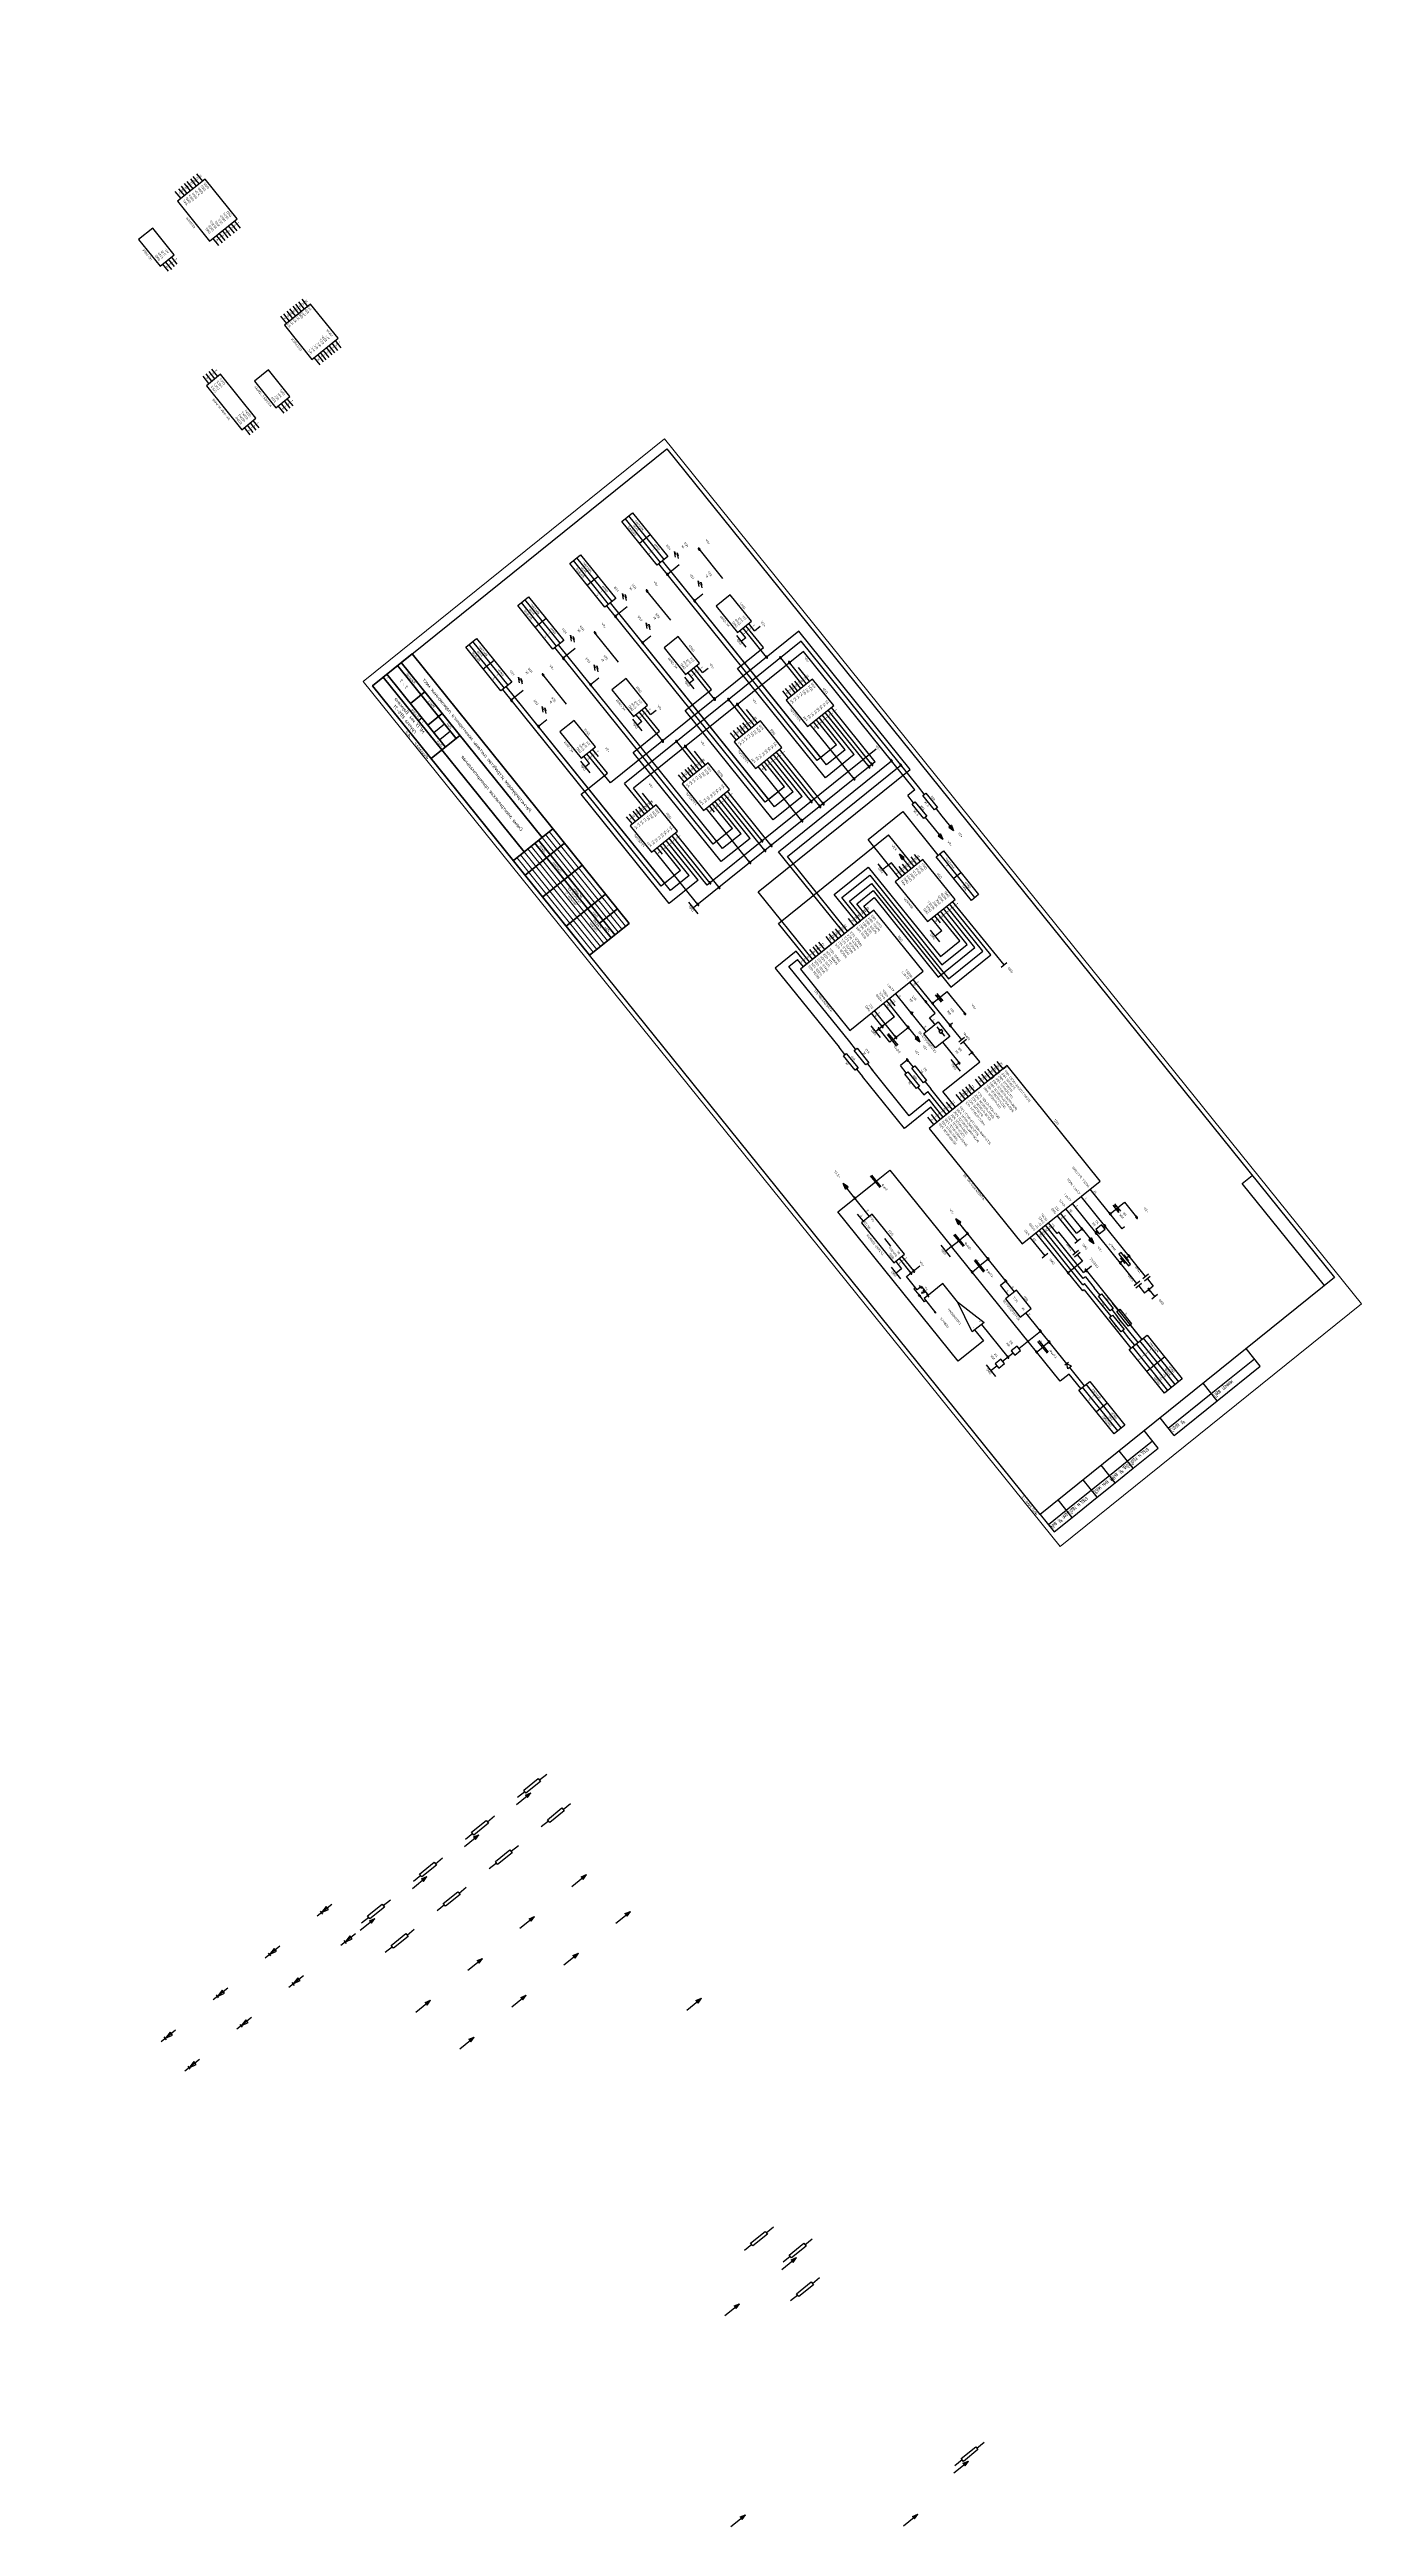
# Model space of a CAD drawing. Header units: millimetres. Extents: x -14244 to 1683, y 492 to 30778.
# Drawn here: x -14244 to 279, y 3350 to 30778 of the extents above; entities that cross this region are included whole.
import ezdxf

# ---------------------------------------------------------------- set-up
doc = ezdxf.new("R2010")
doc.units = ezdxf.units.MM
doc.layers.add('Привязки', color=2, linetype='Continuous', lineweight=0, plot=False)
for name, color, linetype, lineweight in [('рамка', 253, 'Continuous', 5), ('Формат - толстая линия', 7, 'Continuous', 50), ('Формат - тонкая линия', 7, 'Continuous', 20)]:
    doc.layers.add(name, color=color, linetype=linetype, lineweight=lineweight)
doc.styles.add('2.5', font='isocpeui.ttf', dxfattribs={"height": 2.5})
doc.styles.add('текст', font='isocpeui.ttf')

# ---------------------------------------------------------------- blocks, each defined once
blk = doc.blocks.new('Разъём')
h = blk.add_hatch(color=256)
h.dxf.hatch_style = 1
h.paths.add_polyline_path([(1000, 912.7, 1), (1001.5, 912.7, 1)])
blk.add_circle((1000.7, 912.7), 0.75)
blk = doc.blocks.new('Резистор')
for p, q in [((940, 905), (935, 905)), ((950, 905), (955, 905))]:
    blk.add_line(p, q)
blk.add_lwpolyline([(940, 903), (950, 903), (950, 907), (940, 907)], close=True)
blk = doc.blocks.new('Питание')
h = blk.add_hatch(color=256)
h.dxf.hatch_style = 1
h.paths.add_polyline_path([(973, 911.8), (970, 910), (973, 910)])
h.paths.add_polyline_path([(973, 910), (970, 910), (973, 908.2)])
for p, q in [((973, 911.8), (970, 910)), ((980, 910), (970, 910)), ((973, 908.2), (970, 910)), ((973, 911.8), (973, 908.2))]:
    blk.add_line(p, q)
blk = doc.blocks.new('Диод')
for p, q in [((1178.2, 869.9), (1188.2, 869.9)), ((1181.2, 871.9), (1185.2, 869.9)), ((1181.2, 867.9), (1181.2, 871.9)), ((1185.2, 869.9), (1181.2, 867.9)), ((1185.2, 867.9), (1185.2, 871.9))]:
    blk.add_line(p, q)
blk = doc.blocks.new('Светодиод вниз')
for p, q in [((1184.7, 874.3), (1187.6, 877.1)), ((1186.2, 872.8), (1189, 875.7))]:
    blk.add_line(p, q)
at = {"ltscale": 0.5}
for p, q in [((1187.6, 877.1), (1185.9, 876)), ((1187.6, 877.1), (1186.5, 875.4)), ((1189, 875.7), (1187.3, 874.6)), ((1189, 875.7), (1187.9, 874))]:
    blk.add_line(p, q, dxfattribs=at)
at = {"rotation": 270}
blk.add_blockref('Диод', (311.9, 2056.5), dxfattribs=at)
blk = doc.blocks.new('Принципиальная схема')
h = blk.add_hatch(color=256)
h.dxf.hatch_style = 1
h.paths.add_polyline_path([(1019.7, 886.1, 1), (1020.3, 886.1, 1)])
h = blk.add_hatch(color=256)
h.dxf.hatch_style = 1
h.paths.add_polyline_path([(1019.7, 882, 1), (1020.3, 882, 1)])
h = blk.add_hatch(color=256)
h.dxf.hatch_style = 1
h.paths.add_polyline_path([(1089.7, 885.8, 1), (1090.3, 885.8, 1)])
h = blk.add_hatch(color=256)
h.dxf.hatch_style = 1
h.paths.add_polyline_path([(1094.7, 881.6, 1), (1095.3, 881.6, 1)])
h = blk.add_hatch(color=256)
h.dxf.hatch_style = 1
h.paths.add_polyline_path([(1020.3, 861.1, 1), (1019.7, 861.1, 1)])
h = blk.add_hatch(color=256)
h.dxf.hatch_style = 1
h.paths.add_polyline_path([(1099.7, 870, 1), (1100.3, 870, 1)])
h = blk.add_hatch(color=256)
h.dxf.hatch_style = 1
h.paths.add_polyline_path([(1019.7, 818.2, 1), (1020.3, 818.2, 1)])
h = blk.add_hatch(color=256)
h.dxf.hatch_style = 1
h.paths.add_polyline_path([(1019.7, 813.6, 1), (1020.3, 813.6, 1)])
h = blk.add_hatch(color=256)
h.dxf.hatch_style = 1
h.paths.add_polyline_path([(1024.7, 809.5, 1), (1025.3, 809.5, 1)])
h = blk.add_hatch(color=256)
h.dxf.hatch_style = 1
h.paths.add_polyline_path([(1089.7, 813.3, 1), (1090.3, 813.3, 1)])
h = blk.add_hatch(color=256)
h.dxf.hatch_style = 1
h.paths.add_polyline_path([(1094.7, 809.1, 1), (1095.3, 809.1, 1)])
h = blk.add_hatch(color=256)
h.dxf.hatch_style = 1
h.paths.add_polyline_path([(1099.7, 797.5, 1), (1100.3, 797.5, 1)])
h = blk.add_hatch(color=256)
h.dxf.hatch_style = 1
h.paths.add_polyline_path([(1020.3, 788.6, 1), (1019.7, 788.6, 1)])
h = blk.add_hatch(color=256)
h.dxf.hatch_style = 1
h.paths.add_polyline_path([(728.8, 768.6, 1), (729.4, 768.6, 1)])
h = blk.add_hatch(color=256)
h.dxf.hatch_style = 1
h.paths.add_polyline_path([(749.4, 768.6, 1), (750, 768.6, 1)])
h = blk.add_hatch(color=256)
h.dxf.hatch_style = 1
h.paths.add_polyline_path([(866.1, 774.5, 1), (866.8, 774.5, 1)])
h = blk.add_hatch(color=256)
h.dxf.hatch_style = 1
h.paths.add_polyline_path([(884.8, 774.5, 1), (885.4, 774.5, 1)])
h = blk.add_hatch(color=256)
h.dxf.hatch_style = 1
h.paths.add_polyline_path([(708.1, 762.5, 1), (708.7, 762.5, 1)])
h = blk.add_hatch(color=256)
h.dxf.hatch_style = 1
h.paths.add_polyline_path([(728.8, 756.5, 1), (729.4, 756.5, 1)])
h = blk.add_hatch(color=256)
h.dxf.hatch_style = 1
h.paths.add_polyline_path([(749.4, 756.4, 1), (750, 756.4, 1)])
h = blk.add_hatch(color=256)
h.dxf.hatch_style = 1
h.paths.add_polyline_path([(866.2, 756.6, 1), (866.8, 756.6, 1)])
h = blk.add_hatch(color=256)
h.dxf.hatch_style = 1
h.paths.add_polyline_path([(755.8, 747.4, 1), (756.5, 747.4, 1)])
h = blk.add_hatch(color=256)
h.dxf.hatch_style = 1
h.paths.add_polyline_path([(902.7, 750, 1), (903.3, 750, 1)])
h = blk.add_hatch(color=256)
h.dxf.hatch_style = 1
h.paths.add_polyline_path([(1019.7, 745.7, 1), (1020.3, 745.7, 1)])
h = blk.add_hatch(color=256)
h.dxf.hatch_style = 1
h.paths.add_polyline_path([(1019.7, 737, 1), (1020.3, 737, 1)])
h = blk.add_hatch(color=256)
h.dxf.hatch_style = 1
h.paths.add_polyline_path([(1024.7, 741.1, 1), (1025.3, 741.1, 1)])
h = blk.add_hatch(color=256)
h.dxf.hatch_style = 1
h.paths.add_polyline_path([(1089.7, 740.8, 1), (1090.3, 740.8, 1)])
h = blk.add_hatch(color=256)
h.dxf.hatch_style = 1
h.paths.add_polyline_path([(1094.7, 736.6, 1), (1095.3, 736.6, 1)])
h = blk.add_hatch(color=256)
h.dxf.hatch_style = 1
h.paths.add_polyline_path([(898, 720.5, 1), (898.7, 720.5, 1)])
h = blk.add_hatch(color=256)
h.dxf.hatch_style = 1
h.paths.add_polyline_path([(907.1, 716.1, 1), (907.7, 716.1, 1)])
h = blk.add_hatch(color=256)
h.dxf.hatch_style = 1
h.paths.add_polyline_path([(1020.3, 716.1, 1), (1019.7, 716.1, 1)])
h = blk.add_hatch(color=256)
h.dxf.hatch_style = 1
h.paths.add_polyline_path([(1099.7, 725, 1), (1100.3, 725, 1)])
h = blk.add_hatch(color=256)
h.dxf.hatch_style = 1
h.paths.add_polyline_path([(742.8, 705.6, 1), (742.2, 705.6, 1)])
h = blk.add_hatch(color=256)
h.dxf.hatch_style = 1
h.paths.add_polyline_path([(907.1, 711.9, 1), (907.7, 711.9, 1)])
h = blk.add_hatch(color=256)
h.dxf.hatch_style = 1
h.paths.add_polyline_path([(1019.7, 673.1, 1), (1020.3, 673.1, 1)])
h = blk.add_hatch(color=256)
h.dxf.hatch_style = 1
h.paths.add_polyline_path([(1024.7, 668.5, 1), (1025.3, 668.5, 1)])
h = blk.add_hatch(color=256)
h.dxf.hatch_style = 1
h.paths.add_polyline_path([(720.3, 642.5, 1), (719.7, 642.5, 1)])
h = blk.add_hatch(color=256)
h.dxf.hatch_style = 1
h.paths.add_polyline_path([(727.8, 642.5, 1), (727.2, 642.5, 1)])
h = blk.add_hatch(color=256)
h.dxf.hatch_style = 1
h.paths.add_polyline_path([(760.3, 647.5, 1), (759.7, 647.5, 1)])
h = blk.add_hatch(color=256)
h.dxf.hatch_style = 1
h.paths.add_polyline_path([(775.3, 647.5, 1), (774.7, 647.5, 1)])
h = blk.add_hatch(color=256)
h.dxf.hatch_style = 1
h.paths.add_polyline_path([(792.8, 647.5, 1), (792.2, 647.5, 1)])
h = blk.add_hatch(color=256)
h.dxf.hatch_style = 1
h.paths.add_polyline_path([(1020.3, 643.6, 1), (1019.7, 643.6, 1)])
h = blk.add_hatch(color=256)
h.dxf.hatch_style = 1
h.paths.add_polyline_path([(775.3, 625, 1), (774.7, 625, 1)])
h = blk.add_hatch(color=256)
h.dxf.hatch_style = 1
h.paths.add_polyline_path([(727.8, 597.3, 1), (727.2, 597.3, 1)])
h = blk.add_hatch(color=256)
h.dxf.hatch_style = 1
h.paths.add_polyline_path([(795.4, 576.4, 1), (794.8, 576.4, 1)])
h = blk.add_hatch(color=256)
h.dxf.hatch_style = 1
h.paths.add_polyline_path([(795.4, 572.5, 1), (794.8, 572.5, 1)])
h = blk.add_hatch(color=256)
h.dxf.hatch_style = 1
h.paths.add_polyline_path([(845.3, 576.3, 1), (844.7, 576.3, 1)])
h = blk.add_hatch(color=256)
h.dxf.hatch_style = 1
h.paths.add_polyline_path([(782.3, 565.5), (782.3, 563.5), (783.3, 564.5)])
h = blk.add_hatch(color=256)
h.dxf.hatch_style = 1
h.paths.add_polyline_path([(783.5, 569.5), (782.5, 569.5), (783, 567.6)])
for p, q in [((721.2, 927.5), (721.2, 927.5)), ((721.2, 927.5), (721.2, 927.5)), ((721.2, 913.5), (721.2, 927.5)), ((721.2, 927.5), (721.2, 927.5)), ((721.2, 927.5), (721.2, 927.5)), ((721.2, 927.5), (721.2, 927.5)), ((1005, 703.2), (1005, 915)), ((1005, 915), (1100, 915)), ((1100, 915), (1100, 652.5)), ((651.2, 913.5), (721.2, 913.5)), ((995, 910), (1095, 910)), ((995, 905), (1090, 905)), ((995, 905), (995, 895)), ((1010, 751.9), (1010, 910)), ((1015, 747.5), (1015, 905)), ((1090, 905), (1090, 668.2)), ((1095, 910), (1095, 664)), ((930, 887.5), (930, 877.5)), ((960, 887.5), (930, 887.5)), ((945, 887.5), (945, 877.5)), ((960, 877.5), (960, 887.5)), ((1020, 890.7), (1020, 637.5)), ((1020, 890.7), (1057.3, 890.7)), ((1025, 900), (1025, 664.5)), ((1075.5, 889.9), (1085, 889.9)), ((930, 882.5), (960, 882.5)), ((930, 877.5), (960, 877.5)), ((990, 880), (960, 880)), ((990, 831.7), (990, 880)), ((1020, 886.1), (1057.3, 886.1)), ((1020, 882), (1057.3, 882)), ((1030, 877.7), (1057.3, 877.7)), ((1030, 877.7), (1030, 837.5)), ((1075.5, 885.8), (1090, 885.8)), ((1075.5, 881.6), (1095, 881.6)), ((1075.5, 877.7), (1080.5, 877.7)), ((1115, 877.9), (1115, 885.6)), ((1115, 877.9), (1120, 877.9)), ((1147.5, 886.6), (1167.7, 886.6)), ((892.1, 864.9), (892.1, 856.9)), ((892.1, 861.3), (935.9, 860.9)), ((1020, 861.1), (1057.3, 861.1)), ((1035, 873.3), (1057.3, 873.3)), ((1035, 873.3), (1035, 847.5)), ((1040, 869.5), (1057.3, 869.5)), ((1040, 869.5), (1040, 847.5)), ((1040, 869.5), (1040, 842.5)), ((1052.8, 865.5), (1057.3, 865.5)), ((1075.5, 873.3), (1080.5, 873.3)), ((1075.5, 869.9), (1080.5, 869.9)), ((1075.5, 864.7), (1080.5, 864.7)), ((1100, 870), (1120, 870)), ((1105, 837.5), (1105, 874)), ((1105, 874), (1120, 874)), ((1115, 865.6), (1120, 865.6)), ((1115, 865.6), (1115, 859.7)), ((900.8, 856.7), (935.9, 856.7)), ((900.8, 801.1), (900.8, 856.7)), ((904.9, 852.6), (935.9, 852.6)), ((904.9, 804.7), (904.9, 852.6)), ((909.2, 797.3), (909.3, 848.3)), ((909.3, 848.3), (935.9, 848.3)), ((968.3, 860.6), (963.3, 860.6)), ((963.3, 856.1), (968.3, 856.1)), ((963.3, 852.1), (985, 852.1)), ((985, 698.8), (985, 852.1)), ((1075.5, 860.6), (1080.5, 860.6)), ((1111, 859.7), (1119, 859.7)), ((1147.5, 859.1), (1147.5, 847.5)), ((1167.7, 859.1), (1167.7, 842.5)), ((1175, 855), (1175, 840)), ((1205, 855), (1175, 855)), ((1175, 850), (1205, 850)), ((1190, 855), (1190, 840)), ((1205, 840), (1205, 855)), ((913, 843.9), (935.9, 843.9)), ((913, 808.7), (913, 843.9)), ((917, 840), (935.9, 840)), ((917, 813), (917, 840)), ((930.9, 836.1), (935.9, 836.1)), ((963.3, 843.9), (968.3, 843.9)), ((963.3, 839.7), (968.3, 839.7)), ((963.3, 835.5), (972.5, 835.5)), ((972.5, 835.5), (972.5, 823.7)), ((1030, 837.5), (1105, 837.5)), ((1035, 847.5), (1175, 847.5)), ((1040, 847.5), (1175, 847.5)), ((1040, 842.5), (1175, 842.5)), ((1175, 845), (1205, 845)), ((1175, 840), (1205, 840)), ((923.3, 822.5), (931.3, 822.5)), ((927.3, 831.7), (935.9, 831.7)), ((927.3, 831.7), (927.3, 822.5)), ((963.3, 831.7), (990, 831.7)), ((968.5, 823.7), (976.5, 823.7)), ((974.6, 808.7), (913, 808.7)), ((978.4, 813), (917, 813)), ((974.6, 769.8), (974.6, 808.7)), ((978.4, 765.5), (978.4, 813)), ((1020, 818.2), (1057.3, 818.2)), ((1020, 813.6), (1057.3, 813.6)), ((1025, 809.5), (1057.3, 809.5)), ((1075.5, 817.4), (1085, 817.4)), ((1075.5, 813.3), (1090, 813.3)), ((1075.5, 809.1), (1095, 809.1)), ((1115, 805.4), (1115, 813.1)), ((1147.5, 814.1), (1167.7, 814.1)), ((639.2, 744.5), (639.2, 804.5)), ((639.2, 804.5), (651.2, 804.5)), ((644.2, 744.5), (644.2, 804.5)), ((753, 801.3), (742.7, 801.3)), ((753, 781.3), (753, 801.3)), ((885.2, 795), (900.2, 795)), ((900.2, 774.5), (900.2, 795)), ((967, 801.1), (900.8, 801.1)), ((970.5, 804.7), (904.9, 804.7)), ((963.7, 797.3), (909.2, 797.3)), ((963.7, 782.7), (963.7, 797.3)), ((967, 778.4), (967, 801.1)), ((970.5, 774.1), (970.5, 804.7)), ((1030, 805.2), (1057.3, 805.2)), ((1030, 805.2), (1030, 765)), ((1035, 800.8), (1057.3, 800.8)), ((1035, 800.8), (1035, 775)), ((1040, 797), (1057.3, 797)), ((1040, 797), (1040, 775)), ((1040, 797), (1040, 770)), ((1075.5, 805.2), (1080.5, 805.2)), ((1075.5, 800.8), (1080.5, 800.8)), ((1075.5, 797.4), (1080.5, 797.4)), ((1100, 797.5), (1120, 797.5)), ((1105, 765), (1105, 801.5)), ((1105, 801.5), (1120, 801.5)), ((1115, 805.4), (1120, 805.4)), ((742.7, 784.8), (742.7, 781.3)), ((750.5, 789.7), (753, 792.2)), ((750.5, 792.1), (755.5, 792.1)), ((750.5, 789.7), (755.5, 789.7)), ((755.5, 789.7), (753, 792.2)), ((849.2, 789.5), (849.2, 793.8)), ((849.2, 789.5), (854.2, 789.5)), ((849.2, 789.5), (849.2, 785.2)), ((849.2, 785.2), (854.2, 785.2)), ((849.2, 780.9), (849.2, 785.2)), ((897.6, 782.8), (900.1, 785.3)), ((897.6, 782.8), (902.6, 782.8)), ((897.7, 785.3), (902.7, 785.3)), ((902.6, 782.8), (900.1, 785.3)), ((958.7, 782.7), (958.7, 787)), ((958.7, 782.7), (963.7, 782.7)), ((958.7, 782.7), (958.7, 778.4)), ((1020, 788.6), (1057.3, 788.6)), ((1052.8, 793), (1057.3, 793)), ((1075.5, 792.2), (1080.5, 792.2)), ((1075.5, 788.1), (1080.5, 788.1)), ((1111, 787.2), (1119, 787.2)), ((1115, 793.1), (1120, 793.1)), ((1115, 793.1), (1115, 787.2)), ((1147.5, 786.6), (1147.5, 775)), ((1167.7, 786.6), (1167.7, 770)), ((1175, 782.5), (1175, 767.5)), ((1205, 782.5), (1175, 782.5)), ((1190, 782.5), (1190, 767.5)), ((1205, 767.5), (1205, 782.5)), ((713.4, 768.6), (708.4, 768.6)), ((708.4, 768.6), (708.4, 756.5)), ((713.4, 772.6), (713.4, 764.6)), ((714.9, 772.6), (714.9, 764.6)), ((714.9, 768.6), (769.9, 768.6)), ((729.1, 765.2), (729.1, 768.6)), ((742.7, 781.3), (769.9, 781.3)), ((749.7, 766.5), (749.7, 768.6)), ((849.2, 780.9), (854.2, 780.9)), ((849.2, 780.9), (849.2, 776.6)), ((849.2, 776.6), (854.2, 776.6)), ((849.2, 772.3), (849.2, 776.6)), ((849.2, 772.3), (854.2, 772.3)), ((849.2, 772.3), (849.2, 768)), ((859.9, 723.3), (859.9, 774.5)), ((859.9, 774.5), (873.7, 774.5)), ((866.5, 769.9), (866.5, 774.5)), ((873.7, 778.5), (873.7, 770.5)), ((875.2, 778.5), (875.2, 770.5)), ((875.2, 774.5), (916.6, 774.5)), ((885.1, 778), (885.1, 774.5)), ((895.1, 770), (916.6, 770)), ((895.1, 762.3), (895.1, 770)), ((958.7, 778.4), (967, 778.4)), ((958.7, 774.1), (958.7, 778.4)), ((958.7, 774.1), (970.5, 774.1)), ((958.7, 774.1), (958.7, 769.8)), ((958.7, 769.8), (974.6, 769.8)), ((958.7, 765.5), (958.7, 769.8)), ((1035, 775), (1175, 775)), ((1040, 775), (1175, 775)), ((1040, 770), (1175, 770)), ((1175, 777.5), (1205, 777.5)), ((1175, 772.5), (1205, 772.5)), ((703.4, 766.5), (703.4, 758.5)), ((708.4, 762.5), (703.4, 762.5)), ((713.4, 756.5), (708.4, 756.5)), ((713.4, 760.5), (713.4, 752.5)), ((714.9, 760.5), (714.9, 752.5)), ((714.9, 756.5), (769.9, 756.5)), ((725.1, 761.2), (725.1, 764.2)), ((725.1, 764.2), (733.1, 764.2)), ((733.1, 761.2), (725.1, 761.2)), ((727.1, 765.2), (731.1, 765.2)), ((727.1, 760.2), (731.1, 760.2)), ((729.1, 760.2), (729.1, 756.5)), ((733.1, 764.2), (733.1, 761.2)), ((748.2, 766.5), (751.2, 766.5)), ((748.2, 758.5), (748.2, 766.5)), ((751.2, 758.5), (748.2, 758.5)), ((749.7, 758.5), (749.7, 756.5)), ((751.2, 766.5), (751.2, 758.5)), ((849.2, 768), (854.2, 768)), ((849.2, 763.7), (849.2, 768)), ((849.2, 763.7), (854.2, 763.7)), ((849.2, 763.7), (849.2, 759.2)), ((849.2, 759.2), (854.2, 759.2)), ((849.2, 758.8), (849.2, 754.3)), ((866.5, 756.7), (866.5, 751.9)), ((880.6, 756.6), (866.5, 756.6)), ((880.6, 766.6), (880.6, 746.6)), ((890.6, 766.6), (880.6, 766.6)), ((884.5, 762.5), (882.5, 762.5)), ((884.5, 761.6), (884.5, 763.4)), ((885, 760.7), (885, 764.3)), ((885, 764.3), (886.3, 764.3)), ((886.3, 760.7), (885, 760.7)), ((886.3, 764.3), (886.3, 760.7)), ((886.8, 761.6), (886.8, 763.4)), ((886.8, 762.5), (888.8, 762.5)), ((890.6, 746.6), (890.6, 766.6)), ((890.6, 762.3), (895.1, 762.3)), ((958.7, 765.5), (958.7, 761.2)), ((958.7, 765.5), (978.4, 765.5)), ((958.7, 761.2), (963.7, 761.2)), ((958.7, 756.9), (958.7, 761.2)), ((958.7, 756.9), (958.7, 752.4)), ((1030, 765), (1105, 765)), ((1175, 767.5), (1205, 767.5)), ((639.2, 744.5), (651.2, 744.5)), ((639.2, 684.5), (639.2, 744.5)), ((644.2, 684.5), (644.2, 744.5)), ((756.1, 739.8), (756.1, 747.4)), ((756.1, 747.4), (769.9, 747.4)), ((849.2, 754.5), (849.2, 750.1)), ((849.2, 750.1), (854.2, 750.1)), ((849.2, 750.1), (849.2, 745.7)), ((849.2, 745.7), (854.2, 745.7)), ((849.2, 745.7), (849.2, 741.3)), ((862.5, 751.9), (870.5, 751.9)), ((880.6, 746.6), (890.6, 746.6)), ((890.6, 750), (916.5, 750)), ((903, 752.1), (903, 750)), ((958.7, 751.9), (1010, 751.9)), ((958.7, 751.9), (958.7, 747.4)), ((958.7, 747.7), (958.7, 743.3)), ((958.7, 747.7), (963.7, 747.7)), ((958.7, 747.7), (1015, 747.5)), ((958.7, 743.3), (958.7, 738.9)), ((958.7, 743.3), (963.7, 743.3)), ((1020, 745.7), (1057.3, 745.7)), ((1075.5, 744.9), (1085, 744.9)), ((660, 730), (660, 705)), ((690, 730), (660, 730)), ((675, 730), (675, 705)), ((690, 705), (690, 730)), ((737.5, 718.8), (737.5, 730)), ((746.8, 729.6), (746.8, 721.6)), ((748.3, 729.6), (748.3, 721.6)), ((752.4, 739.4), (752.4, 731.4)), ((752.4, 735.4), (769.9, 735.4)), ((756.1, 739.8), (769.9, 739.8)), ((849.2, 741.3), (854.2, 741.3)), ((849.2, 741.3), (849.2, 736.9)), ((849.2, 736.9), (854.2, 736.9)), ((849.2, 736.9), (849.2, 732.5)), ((849.2, 732.5), (854.2, 732.5)), ((849.2, 732.5), (849.2, 728.1)), ((898.3, 737.6), (916.6, 737.6)), ((898.3, 716.9), (898.3, 737.6)), ((907.4, 733.2), (916.6, 733.2)), ((907.4, 733.2), (907.4, 707.5)), ((911.6, 741.4), (916.6, 741.4)), ((958.7, 738.9), (958.7, 734.5)), ((958.7, 738.9), (963.7, 738.9)), ((958.7, 734.5), (958.7, 730.1)), ((958.7, 734.5), (963.7, 734.5)), ((958.7, 730.1), (963.7, 730.1)), ((958.7, 730.1), (958.7, 725.7)), ((1020, 737), (1057.3, 737)), ((1025, 741.1), (1057.3, 741.1)), ((1030, 732.7), (1057.3, 732.7)), ((1030, 732.7), (1030, 692.5)), ((1075.5, 740.8), (1090, 740.8)), ((1075.5, 736.6), (1095, 736.6)), ((1075.5, 732.7), (1080.5, 732.7)), ((1105, 692.5), (1105, 729)), ((1105, 729), (1120, 729)), ((1115, 732.9), (1115, 740.6)), ((1115, 732.9), (1120, 732.9)), ((1147.5, 741.6), (1167.7, 741.6)), ((660, 725), (690, 725)), ((660, 720), (690, 720)), ((737.5, 722.5), (690, 722.5)), ((690, 717.5), (707.5, 717.5)), ((735, 717.5), (727.5, 717.5)), ((735, 717.5), (735, 714.4)), ((737.5, 718.8), (769.9, 718.8)), ((746.8, 725.6), (742.5, 725.6)), ((742.5, 725.6), (742.5, 705.6)), ((748.3, 725.6), (762.5, 725.6)), ((762.5, 725.6), (762.5, 723.2)), ((762.5, 723.2), (769.9, 723.2)), ((849.2, 728.1), (849.2, 723.7)), ((849.2, 723.7), (849.2, 719.3)), ((849.2, 723.3), (859.9, 723.3)), ((849.2, 719.3), (849.2, 714.9)), ((849.2, 719.1), (854.2, 719.1)), ((894.3, 716.9), (902.3, 716.9)), ((894.3, 715.4), (902.3, 715.4)), ((898.3, 720.6), (916.6, 720.6)), ((898.3, 715.4), (898.3, 712)), ((907.4, 716.2), (916.6, 716.2)), ((958.7, 725.7), (958.7, 721.3)), ((958.7, 721.3), (958.7, 716.9)), ((958.7, 720.8), (958.7, 716.4)), ((958.7, 720), (963.7, 720)), ((958.7, 716.4), (958.7, 712)), ((958.7, 715.5), (963.7, 715.5)), ((1020, 716.1), (1057.3, 716.1)), ((1035, 728.3), (1057.3, 728.3)), ((1035, 728.3), (1035, 702.5)), ((1040, 724.5), (1057.3, 724.5)), ((1040, 724.5), (1040, 697.5)), ((1052.8, 720.5), (1057.3, 720.5)), ((1075.5, 728.3), (1080.5, 728.3)), ((1075.5, 724.9), (1080.5, 724.9)), ((1075.5, 719.7), (1080.5, 719.7)), ((1075.5, 715.6), (1080.5, 715.6)), ((1100, 725), (1120, 725)), ((1115, 720.6), (1120, 720.6)), ((1115, 720.6), (1115, 714.7)), ((1371.5, 721.2), (1376.5, 721.2)), ((1371.5, 716.6), (1376.5, 716.6)), ((1399.9, 721.2), (1404.9, 721.2)), ((1399.9, 716.6), (1404.9, 716.6)), ((1460.1, 717.2), (1455.1, 717.2)), ((1492.4, 717.2), (1487.4, 717.2)), ((660, 715), (690, 715)), ((660, 710), (690, 710)), ((660, 705), (690, 705)), ((695, 712.4), (690, 712.4)), ((730, 707.5), (690, 707.5)), ((715, 712.4), (732.5, 712.4)), ((730, 707.5), (730, 705.6)), ((730, 705.6), (769.9, 705.6)), ((732.5, 710), (732.5, 712.4)), ((732.5, 710), (769.9, 710)), ((735, 714.4), (769.9, 714.4)), ((849.2, 714.9), (865, 714.9)), ((849.2, 714.9), (849.2, 710.5)), ((849.2, 710.5), (865, 710.5)), ((849.2, 710.5), (849.2, 706.1)), ((849.2, 706.1), (861.2, 706.1)), ((849.2, 706.1), (849.2, 701.7)), ((849.2, 702.5), (857.4, 702.5)), ((857.4, 702.5), (857.4, 665.6)), ((861.2, 706.1), (861.2, 678.3)), ((865, 705), (865, 710.5)), ((882.2, 714.9), (885.5, 714.9)), ((885, 714.9), (885, 705)), ((898.3, 712), (907.4, 712)), ((903.4, 707.5), (911.4, 707.5)), ((958.7, 712), (963.7, 712)), ((958.7, 712), (958.7, 707.6)), ((958.7, 707.6), (963.7, 707.6)), ((958.7, 707.6), (958.7, 703.2)), ((958.7, 703.2), (1005, 703.2)), ((958.7, 703.2), (958.7, 698.8)), ((1035, 702.5), (1175, 702.5)), ((1111, 714.7), (1119, 714.7)), ((1147.5, 714.1), (1147.5, 702.5)), ((1167.7, 714.1), (1167.7, 697.5)), ((1175, 710), (1175, 695)), ((1205, 710), (1175, 710)), ((1175, 705), (1205, 705)), ((1190, 710), (1190, 695)), ((1205, 695), (1205, 710)), ((1371.5, 712.5), (1376.5, 712.5)), ((1371.5, 708.8), (1376.5, 708.8)), ((1371.5, 704.4), (1376.5, 704.4)), ((1399.9, 712.5), (1404.9, 712.5)), ((1399.9, 708.8), (1404.9, 708.8)), ((1399.9, 704.4), (1404.9, 704.4)), ((1455.1, 712.7), (1460.1, 712.7)), ((1460.1, 708.7), (1455.1, 708.7)), ((1455.1, 704.2), (1460.1, 704.2)), ((1487.4, 712.7), (1492.4, 712.7)), ((1492.4, 708.7), (1487.4, 708.7)), ((1487.4, 704.2), (1492.4, 704.2)), ((757.2, 701.6), (757.2, 693.6)), ((757.2, 697.6), (769.9, 697.6)), ((849.2, 701.7), (849.2, 697.3)), ((849.2, 697.8), (854.2, 697.8)), ((849.2, 697.3), (849.2, 692.9)), ((849.2, 693.1), (854.2, 693.1)), ((958.7, 698.8), (958.7, 694.4)), ((958.7, 698.8), (985, 698.8)), ((958.7, 694.9), (967.6, 694.9)), ((958.7, 694.4), (958.7, 690)), ((958.7, 690.3), (963.7, 690.3)), ((963.7, 678.3), (963.7, 690.3)), ((967.6, 694.9), (967.6, 665.6)), ((1030, 692.5), (1105, 692.5)), ((1040, 697.5), (1175, 697.5)), ((1175, 700), (1205, 700)), ((1175, 695), (1205, 695)), ((1371.5, 700.4), (1376.5, 700.4)), ((1371.5, 696.7), (1376.5, 696.7)), ((1371.5, 691.7), (1376.5, 691.7)), ((1399.9, 700.4), (1404.9, 700.4)), ((1399.9, 695.8), (1404.9, 695.8)), ((1399.9, 691.7), (1404.9, 691.7)), ((1460, 692), (1455, 692)), ((1455.1, 700.5), (1460.1, 700.5)), ((1455.1, 696.2), (1460.1, 696.2)), ((1492.3, 692), (1487.3, 692)), ((1487.4, 700.5), (1492.4, 700.5)), ((1487.4, 696.2), (1492.4, 696.2)), ((639.2, 684.5), (651.2, 684.5)), ((861.2, 678.3), (893.3, 678.3)), ((911.8, 678.3), (963.7, 678.3)), ((1455, 687.4), (1460, 687.4)), ((1487.3, 687.4), (1492.3, 687.4)), ((639.2, 627.5), (639.2, 662.5)), ((639.2, 662.5), (651.2, 662.5)), ((644.2, 627.5), (644.2, 662.5)), ((857.4, 665.6), (893.2, 665.6)), ((898.2, 664.1), (898.2, 667.1)), ((967.6, 665.6), (913.2, 665.6)), ((1020, 673.1), (1057.3, 673.1)), ((1025, 668.5), (1057.3, 668.5)), ((1025, 664.5), (1057.3, 664.5)), ((1075.5, 672.4), (1085, 672.4)), ((1075.5, 668.2), (1090, 668.2)), ((1075.5, 664), (1095, 664)), ((1147.5, 669.1), (1167.7, 669.1)), ((660, 650), (660, 635)), ((690, 650), (660, 650)), ((675, 650), (675, 635)), ((690, 635), (690, 650)), ((1030, 660.2), (1057.3, 660.2)), ((1030, 660.2), (1030, 620)), ((1035, 655.8), (1057.3, 655.8)), ((1035, 655.8), (1035, 630)), ((1040, 652), (1057.3, 652)), ((1040, 652), (1040, 630)), ((1040, 652), (1040, 625)), ((1075.5, 660.2), (1080.5, 660.2)), ((1075.5, 655.8), (1080.5, 655.8)), ((1075.5, 652.4), (1080.5, 652.4)), ((1100, 652.5), (1120, 652.5)), ((1105, 620), (1105, 656.5)), ((1105, 656.5), (1120, 656.5)), ((1115, 660.4), (1120, 660.4)), ((660, 645), (690, 645)), ((660, 640), (690, 640)), ((690, 642.5), (702.5, 642.5)), ((690, 637.5), (700, 637.5)), ((700, 637.5), (700, 625)), ((702.5, 645), (702.5, 640)), ((702.5, 645), (705, 642.5)), ((702.5, 640), (705, 642.5)), ((705, 645), (705, 640)), ((705, 642.5), (740, 642.5)), ((720, 642.5), (720, 635)), ((727.5, 612.5), (727.5, 642.5)), ((752.5, 647.5), (802.5, 647.5)), ((752.5, 640), (760, 640)), ((760, 640), (760, 647.5)), ((771, 636.5), (779, 636.5)), ((775, 647.5), (775, 636.5)), ((788.5, 636.5), (796.5, 636.5)), ((792.5, 636.5), (792.5, 647.5)), ((1016, 637.5), (1024, 637.5)), ((1020, 643.6), (1057.3, 643.6)), ((1052.8, 648), (1057.3, 648)), ((1075.5, 647.2), (1080.5, 647.2)), ((1075.5, 643), (1080.5, 643)), ((1111, 642.2), (1119, 642.2)), ((1115, 648), (1120, 648)), ((1115, 648), (1115, 642.2)), ((1147.5, 641.6), (1147.5, 630)), ((1167.7, 641.6), (1167.7, 625)), ((1175, 637.5), (1175, 622.5)), ((1205, 637.5), (1175, 637.5)), ((1190, 637.5), (1190, 622.5)), ((1205, 622.5), (1205, 637.5)), ((1363.4, 640.8), (1368.4, 640.8)), ((1363.4, 636.9), (1368.4, 636.9)), ((1461.3, 639.5), (1466.3, 639.5)), ((639.2, 602.5), (639.2, 627.5)), ((639.2, 627.5), (651.2, 627.5)), ((644.2, 602.5), (644.2, 627.5)), ((660, 635), (690, 635)), ((700, 625), (792.5, 625)), ((716, 635), (724, 635)), ((716, 633.5), (724, 633.5)), ((720, 625), (720, 633.5)), ((771, 635), (779, 635)), ((775, 625), (775, 635)), ((788.5, 635), (796.5, 635)), ((792.5, 625), (792.5, 635)), ((792.5, 625), (792.5, 617)), ((845, 625), (792.5, 625)), ((845, 606.2), (845, 625)), ((1035, 630), (1175, 630)), ((1040, 630), (1175, 630)), ((1040, 625), (1175, 625)), ((1175, 632.5), (1205, 632.5)), ((1175, 627.5), (1205, 627.5)), ((1363, 632.6), (1368, 632.6)), ((1363.4, 628.5), (1368.4, 628.5)), ((1460.9, 631.3), (1465.9, 631.3)), ((1461.3, 635.6), (1466.3, 635.6)), ((1461.3, 627.2), (1466.3, 627.2)), ((726, 612.5), (729, 612.5)), ((726, 604.5), (726, 612.5)), ((729, 612.5), (729, 604.5)), ((788.5, 617), (796.5, 617)), ((1030, 620), (1105, 620)), ((1175, 622.5), (1205, 622.5)), ((639.2, 577.5), (639.2, 602.5)), ((639.2, 602.5), (651.2, 602.5)), ((644.2, 577.5), (644.2, 602.5)), ((729, 604.5), (726, 604.5)), ((727.5, 604.5), (727.5, 590)), ((750, 597.3), (727.5, 597.3)), ((750, 600.8), (750, 584.3)), ((767.5, 592.5), (750, 600.8)), ((841, 606.2), (849, 606.2)), ((841, 604.7), (849, 604.7)), ((845, 552.5), (845, 604.7)), ((1365.7, 597.3), (1370.7, 597.3)), ((1400.9, 597.3), (1405.9, 597.3)), ((726, 590), (729, 590)), ((726, 582), (726, 590)), ((729, 590), (729, 582)), ((750, 587.7), (742.5, 587.7)), ((742.5, 587.7), (742.5, 552.5)), ((750, 584.3), (767.5, 592.5)), ((767.5, 592.5), (780, 592.5)), ((780, 592.5), (780, 572.5)), ((795.1, 566.5), (795.1, 585)), ((1365.7, 593.4), (1370.7, 593.4)), ((1365.7, 589.2), (1370.7, 589.2)), ((1365.7, 585), (1370.7, 585)), ((1400.9, 593.4), (1405.9, 593.4)), ((1400.9, 589.2), (1405.9, 589.2)), ((1400.9, 585), (1405.9, 585)), ((639.2, 542.5), (639.2, 577.5)), ((639.2, 577.5), (651.2, 577.5)), ((644.2, 542.5), (644.2, 577.5)), ((723.5, 574), (731.5, 574)), ((729, 582), (726, 582)), ((727.5, 582), (727.5, 574)), ((781, 571.5), (779, 571.5)), ((780, 572.5), (786, 572.5)), ((780, 571.5), (780, 566.5)), ((782, 571.5), (784, 571.5)), ((783, 571.5), (783, 569.5)), ((785, 571.5), (787, 571.5)), ((786, 571.5), (786, 566.5)), ((805, 576.4), (795.1, 576.4)), ((805, 572.5), (795.1, 572.5)), ((813, 574), (818.2, 574)), ((832.5, 576.3), (845, 576.3)), ((770, 566.5), (770.8, 567.3)), ((780, 566.5), (770, 566.5)), ((770, 566.5), (770.8, 565.7)), ((778.5, 566.5), (778.5, 564.5)), ((778.5, 564.5), (782.3, 564.5)), ((782.3, 565.5), (782.3, 563.5)), ((782.3, 565.5), (783.3, 564.5)), ((782.3, 563.5), (783.3, 564.5)), ((782.5, 569.5), (783.5, 569.5)), ((782.5, 569.5), (783, 567.6)), ((783.5, 569.5), (783, 567.6)), ((783.3, 565.5), (783.3, 563.5)), ((787.5, 564.5), (783.3, 564.5)), ((786, 566.5), (795.1, 566.5)), ((787.5, 566.5), (787.5, 564.5)), ((796, 560), (804, 560)), ((805, 567.7), (800, 567.7)), ((800, 567.7), (800, 560)), ((832.5, 567.8), (837.5, 567.8)), ((742.5, 552.5), (845, 552.5)), ((1170.2, 552.5), (1175.2, 552.5)), ((1175.2, 552.5), (1175.2, 537.5)), ((1180.2, 537.5), (1180.2, 552.5)), ((639.2, 517.5), (639.2, 542.5)), ((639.2, 542.5), (651.2, 542.5)), ((644.2, 517.5), (644.2, 542.5)), ((1175.2, 537.5), (1180.2, 537.5)), ((1185.2, 537.5), (1190.2, 537.5)), ((1190.2, 537.5), (1190.2, 532.5)), ((651.2, 517.5), (639.2, 517.5))]:
    blk.add_line(p, q)
for points in [[(651.2, 517.5), (1220.2, 517.5), (1220.2, 927.5), (651.2, 927.5)], [(1057.3, 893.8), (1075.5, 893.8), (1075.5, 857.4), (1057.3, 857.4)], [(1120, 881.7), (1138.2, 881.7), (1138.2, 862.1), (1120, 862.1)], [(935.9, 864.4), (963.3, 864.4), (963.3, 825.9), (935.9, 825.9)], [(1057.3, 821.3), (1075.5, 821.3), (1075.5, 784.9), (1057.3, 784.9)], [(1120, 809.2), (1138.2, 809.2), (1138.2, 789.6), (1120, 789.6)], [(769.9, 795.3), (849.2, 795.3), (849.2, 686.6), (769.9, 686.6)], [(916.6, 788.5), (958.7, 788.5), (958.7, 686.2), (916.6, 686.2)], [(1057.3, 748.8), (1075.5, 748.8), (1075.5, 712.4), (1057.3, 712.4)], [(1120, 736.7), (1138.2, 736.7), (1138.2, 717.1), (1120, 717.1)], [(1376.5, 725), (1399.9, 725), (1399.9, 688.5), (1376.5, 688.5)], [(1460, 721), (1487.4, 721), (1487.4, 682.5), (1460, 682.5)], [(1057.3, 676.3), (1075.5, 676.3), (1075.5, 639.9), (1057.3, 639.9)], [(1120, 664.2), (1138.2, 664.2), (1138.2, 644.5), (1120, 644.5)], [(740, 650), (752.5, 650), (752.5, 635), (740, 635)], [(1368.4, 644.6), (1386.6, 644.6), (1386.6, 625), (1368.4, 625)], [(1466.3, 643.3), (1484.5, 643.3), (1484.5, 623.7), (1466.3, 623.7)], [(1370.7, 601.1), (1400.9, 601.1), (1400.9, 581.4), (1370.7, 581.4)], [(805, 580), (832.5, 580), (832.5, 565), (805, 565)]]:
    blk.add_lwpolyline(points, close=True)
at = {"ltscale": 100}
blk.add_lwpolyline([(1035.2, 572.5), (1035.2, 517.5)], dxfattribs=at)
for centre in [(1020, 886.1), (1020, 882), (1090, 885.8), (1095, 881.6), (1100, 870), (1020, 818.2), (1020, 813.6), (1025, 809.5), (1090, 813.3), (1095, 809.1), (1100, 797.5), (729.1, 768.6), (749.7, 768.6), (866.5, 774.5), (885.1, 774.5), (708.4, 762.5), (729.1, 756.5), (749.7, 756.4), (866.5, 756.6), (756.1, 747.4), (903, 750), (1020, 745.7), (1020, 737), (1025, 741.1), (1090, 740.8), (1095, 736.6), (898.4, 720.5), (907.4, 716.1), (1100, 725), (907.4, 711.9), (1020, 673.1), (1025, 668.5)]:
    blk.add_circle(centre, 0.323)
at = {"layer": 'Привязки'}
blk.add_lwpolyline([(631.2, 512.5), (1225.2, 512.5), (1225.2, 932.5), (631.2, 932.5)], close=True, dxfattribs=at)
at = {"layer": 'рамка'}
blk.add_lwpolyline([(631.2, 932.5), (1225.2, 932.5), (1225.2, 512.5), (631.2, 512.5)], close=True, dxfattribs=at)
at = {"layer": 'Формат - толстая линия', "ltscale": 100}
blk.add_lwpolyline([(1035.2, 572.5), (1220.2, 572.5), (1220.2, 517.5), (1035.2, 517.5)], close=True, dxfattribs=at)
for points in [[(1045.2, 572.5), (1045.2, 547.5)], [(1055.2, 572.5), (1055.2, 517.5)], [(1075.2, 572.5), (1075.2, 517.5)], [(1090.2, 572.5), (1090.2, 517.5)], [(1100.2, 572.5), (1100.2, 517.5)], [(1100.2, 557.5), (1220.2, 557.5)], [(1170.2, 557.5), (1170.2, 517.5)], [(1185.2, 557.5), (1185.2, 537.5)], [(1200.2, 557.5), (1200.2, 537.5)], [(1035.2, 552.5), (1100.2, 552.5)], [(1035.2, 547.5), (1100.2, 547.5)], [(1170.2, 552.5), (1220.2, 552.5)], [(1100.2, 532.5), (1220.2, 532.5)], [(1170.2, 537.5), (1220.2, 537.5)]]:
    blk.add_lwpolyline(points, dxfattribs=at)
at = {"layer": 'Формат - тонкая линия', "ltscale": 100}
for points in [[(1035.2, 567.5), (1100.2, 567.5)], [(1035.2, 562.5), (1100.2, 562.5)], [(1035.2, 557.5), (1100.2, 557.5)], [(1035.2, 542.5), (1100.2, 542.5)], [(1035.2, 537.5), (1100.2, 537.5)], [(1035.2, 532.5), (1100.2, 532.5)], [(1035.2, 527.5), (1100.2, 527.5)], [(1035.2, 522.5), (1100.2, 522.5)]]:
    blk.add_lwpolyline(points, dxfattribs=at)
for name, p in [('Питание', (-5, 0)), ('Резистор', (40, 5)), ('Разъём', (9.2, -2.7)), ('Разъём', (14.3, -7.7)), ('Питание', (-5, -15)), ('Резистор', (40, -10)), ('Разъём', (19.3, -26.7)), ('Разъём', (19.3, -30.7)), ('Разъём', (89.3, -27)), ('Разъём', (94.3, -31.2)), ('Разъём', (166.9, -26.1)), ('Разъём', (19.3, -51.6)), ('Разъём', (99.3, -42.7)), ('Светодиод вниз', (-34.3, -11.6)), ('Светодиод вниз', (-14.1, -11.6)), ('Разъём', (146.8, -65.2)), ('Разъём', (166.9, -70.2)), ('Разъём', (19.3, -94.6)), ('Разъём', (19.3, -99.2)), ('Разъём', (24.3, -103.2)), ('Разъём', (89.3, -99.5)), ('Разъём', (94.3, -103.7)), ('Разъём', (166.9, -98.6)), ('Разъём', (-258.1, -111.4)), ('Разъём', (-115.6, -117.8)), ('Разъём', (99.3, -115.2)), ('Разъём', (-247.8, -131.4)), ('Разъём', (19.3, -124.1)), ('Светодиод вниз', (-34.3, -84.1)), ('Светодиод вниз', (-14.1, -84.1)), ('Разъём', (-271.7, -144.1)), ('Разъём', (-251.1, -144.1)), ('Разъём', (-134.3, -138.2)), ('Разъём', (-115.6, -138.2)), ('Разъём', (-100.6, -138.2)), ('Разъём', (-97.7, -142.7)), ('Разъём', (146.8, -137.7)), ('Разъём', (166.9, -142.7)), ('Разъём', (-292.4, -150.2)), ('Разъём', (-271.7, -156.3)), ('Разъём', (-251.1, -156.3)), ('Разъём', (-134.2, -156.2)), ('Питание', (-223.9, -162.6)), ('Разъём', (-244.6, -165.4)), ('Разъём', (-97.7, -162.7)), ('Разъём', (19.3, -167.1)), ('Разъём', (24.3, -171.7)), ('Разъём', (166.9, -171.1)), ('Питание', (-81.7, -172.4)), ('Разъём', (-102.4, -175.1)), ('Разъём', (19.3, -175.7)), ('Разъём', (89.3, -172)), ('Разъём', (94.3, -176.2)), ('Резистор', (-240, -182.5)), ('Резистор', (-227.5, -187.5)), ('Разъём', (-263.2, -190.3)), ('Резистор', (-70, -190.1)), ('Разъём', (-115.7, -197.9)), ('Разъём', (-102.4, -192.2)), ('Разъём', (-93.3, -196.5)), ('Разъём', (19.3, -196.6)), ('Разъём', (99.3, -187.7)), ('Светодиод вниз', (-34.3, -156.6)), ('Светодиод вниз', (-14.1, -156.6)), ('Резистор', (-240, -192.6)), ('Разъём', (-258.2, -207.1)), ('Резистор', (-70, -200)), ('Разъём', (-93.3, -200.8)), ('Разъём', (146.8, -210.2)), ('Разъём', (166.9, -215.2)), ('Резистор', (-43.2, -226.7)), ('Резистор', (-41.8, -239.4)), ('Разъём', (19.3, -239.6)), ('Разъём', (24.3, -244.2)), ('Разъём', (166.9, -243.6)), ('Светодиод вниз', (-34.3, -229.1)), ('Светодиод вниз', (-14.1, -229.1)), ('Разъём', (-280.7, -270.2)), ('Разъём', (-273.2, -270.2)), ('Разъём', (-240.7, -265.2)), ('Разъём', (-225.7, -265.2)), ('Разъём', (-208.2, -265.2)), ('Разъём', (19.3, -269.1)), ('Разъём', (-280.7, -287.7)), ('Разъём', (-225.7, -287.7)), ('Разъём', (146.8, -282.7)), ('Разъём', (166.9, -287.7)), ('Разъём', (-273.2, -315.4)), ('Разъём', (-205.7, -336.3)), ('Разъём', (-205.7, -340.2)), ('Разъём', (-155.7, -336.4))]:
    blk.add_blockref(name, p)
for name, p, rotation in [('Питание', (115, 1870.7), 270), ('Питание', (175, 1869.9), 270), ('Питание', (205, 1857.9), 270), ('Питание', (257.7, 1866.6), 270), ('Резистор', (242.5, 1821.6), 270), ('Резистор', (262.7, 1821.6), 270), ('Питание', (1943.4, 1758.3), 180), ('Питание', (175, 1797.4), 270), ('Питание', (257.7, 1794.1), 270), ('Питание', (-167.3, 1781.3), 270), ('Питание', (205, 1785.4), 270), ('Резистор', (242.5, 1749.1), 270), ('Резистор', (262.7, 1749.1), 270), ('Резистор', (-162.3, 1736.3), 270), ('Питание', (-24.9, 1774.5), 270), ('Резистор', (-19.9, 1729.5), 270), ('Резистор', (-38.5, 1709.5), 270), ('Резистор', (-2, 1705), 270), ('Питание', (175, 1724.9), 270), ('Питание', (205, 1712.9), 270), ('Питание', (257.7, 1721.6), 270), ('Питание', (-172.5, 1702.5), 270), ('Резистор', (242.5, 1676.6), 270), ('Резистор', (262.7, 1676.6), 270), ('Питание', (-25, 1694.9), 270), ('Питание', (175, 1652.4), 270), ('Питание', (257.7, 1649.1), 270), ('Питание', (205, 1640.4), 270), ('Резистор', (242.5, 1604.1), 270), ('Резистор', (262.7, 1604.1), 270), ('Питание', (1772.5, 1557.5), 180), ('Питание', (-114.9, 1556.4), 270), ('Питание', (1825, 1486.3), 180)]:
    blk.add_blockref(name, p, dxfattribs=dict(rotation=rotation))
at = {"style": 'текст'}
for s, p in [('Перв. примен.', (643.2, 745)), ('Справ. №', (643.2, 685)), ('Подп. и дата', (643.2, 628)), ('Инв. № дубл.', (643.2, 603)), ('Взам. инв. №', (643.2, 578)), ('Подп. и дата', (643.2, 543)), ('Инв. № подл.', (643.2, 518))]:
    blk.add_text(s, height=2.5, rotation=90, dxfattribs=at).set_placement(p)
for s, height, p in [('Ф2.104-1а.', 0.005, (651.2, 517.5)), ('Ф2.104-1.', 2.5, (651.7, 513.5)), ('Формат', 2.5, (1170.7, 513.5)), ('А2', 2.5, (1185.7, 513.5)), ('А4', 0.025, (1224.8, 512.5)), ('А3', 0.0125, (1225, 512.5)), ('А1', 0.00625, (1225.1, 512.5)), ('А0', 0.005, (1225.1, 512.5))]:
    blk.add_text(s, height=height, dxfattribs=at).set_placement(p)
at = {"color": 0, "linetype": 'ByBlock', "ltscale": 100, "style": '2.5'}
for s, insert, char_height, width, attachment_point in [('+5V', (960.8, 914.1), 2.5, 5, 2), ('R15', (985.3, 915.8), 2.5, 5, 2), ('4.7К', (985, 906.6), 2.5, 5, 2), ('+5V', (1024.7, 903.7), 2.5, 5, 2), ('+5V', (1085.2, 903.5), 2.5, 5, 2), ('+5V', (960.8, 899.1), 2.5, 5, 2), ('4.7К', (984.8, 891.5), 2.5, 5, 2), ('R16', (984.9, 900.4), 2.5, 5, 2), ('1\\P2\\P3\\P4\\P5\\P6\\P7\\P8', (1054.5, 893.7), 2.5, 5, 2), ('\\pxr1.27477;A0\\PA1\\PA2\\PP0\\PP1\\PP2\\PP3\\PVss', (1059.6, 891.6), 2.5, 52.547, 1), ('DD8', (1066.1, 897.9), 2.5, 5, 2), ('\\pxr1.27477;Vdd\\PSDA\\PSCL\\PINT\\PP7\\PP6\\PP5\\PP4', (1075.5, 891.5), 2.5, 52.547, 3), ('16\\P15\\P14\\P13\\P12\\P11\\P10\\P9', (1078.1, 893.2), 2.5, 5, 2), ('+5V', (1114.8, 891.1), 2.5, 5, 2), ('+5V', (1167.6, 900.1), 2.5, 5, 2), ('Цепь', (937.5, 885), 2.5, 15, 5), ('ANT', (937.5, 880), 2.5, 15, 5), ('Контакт', (952.5, 885), 2.5, 15, 5), ('1', (952.5, 880), 2.5, 15, 5), ('1\\P2\\P3\\P4', (1117.2, 881.6), 2.5, 5, 2), ('\\pxr1.27477;Vcc\\PTrig\\PEcho\\PGND', (1122.3, 879.4), 2.5, 52.547, 1), ('DD12', (1129.2, 886), 2.5, 5, 2), ('R17\\P1К', (1153.6, 879.9), 2.5, 5, 2), ('R21\\P1К', (1173.7, 879.9), 2.5, 5, 2), ('GND', (887.7, 864.3), 2.5, 5, 2), ('1\\P2\\P3\\P4\\P5\\P6\\P7\\P8', (933.1, 864.3), 2.5, 5, 2), ('\\pxr1.27477;GND\\PMISO\\PMOSI\\PSCK\\PNSS\\PRESET\\PDIO5\\PGND', (938.8, 862.2), 2.5, 52.547, 1), ('DD4', (950.9, 868.6), 2.5, 5, 2), ('\\pxr1.27477;DIO2\\PDIO1\\PDIO0\\P3.3V\\PDIO4\\PDIO3\\PGND\\PANT', (963.3, 862.1), 2.5, 52.547, 3), ('16\\P15\\P14\\P13\\P12\\P11\\P10\\P9', (965.9, 863.8), 2.5, 5, 2), ('VD1', (1158.3, 863.1), 2.5, 5, 2), ('VD5', (1178.5, 863.1), 2.5, 5, 2), ('3.3V', (977.6, 849.4), 2.5, 5, 2), ('PCF8574P', (1066.2, 854.9), 2.5, 42.157, 5), ('GND', (1115.3, 858.6), 2.5, 5, 2), ('HC-SR04', (1128.9, 859.1), 2.5, 42.157, 5), ('Цепь', (1182.5, 852.5), 2.5, 15, 5), ('1', (1182.5, 847.5), 2.5, 15, 5), ('Контакт', (1197.5, 852.5), 2.5, 15, 5), ('Free', (1197.5, 847.5), 2.5, 15, 5), ('2', (1182.5, 842.5), 2.5, 15, 5), ('Booked', (1197.5, 842.5), 2.5, 15, 5), ('GND', (927.7, 821.4), 2.5, 5, 2), ('RFM95W', (949.8, 822.3), 2.5, 42.157, 5), ('GND', (972.8, 822.7), 2.5, 5, 2), ('DD9', (1066.6, 825.6), 2.5, 5, 2), ('+5V', (1085.2, 831), 2.5, 5, 2), ('+5V', (1167.6, 827.6), 2.5, 5, 2), ('+5V', (742.3, 815.6), 2.5, 5, 2), ('+5V', (884.7, 808.3), 2.5, 5, 2), ('1\\P2\\P3\\P4\\P5\\P6\\P7\\P8', (1054.5, 821.2), 2.5, 5, 2), ('\\pxr1.27477;A0\\PA1\\PA2\\PP0\\PP1\\PP2\\PP3\\PVss', (1059.6, 819.1), 2.5, 52.547, 1), ('\\pxr1.27477;Vdd\\PSDA\\PSCL\\PINT\\PP7\\PP6\\PP5\\PP4', (1075.5, 819), 2.5, 52.547, 3), ('16\\P15\\P14\\P13\\P12\\P11\\P10\\P9', (1078.1, 820.7), 2.5, 5, 2), ('+5V', (1114.5, 819.1), 2.5, 5, 2), ('1\\P2\\P3\\P4', (1117.2, 809.1), 2.5, 5, 2), ('DD13', (1128.6, 814), 2.5, 5, 2), ('DD2', (809, 799.9), 2.5, 5, 2), ('\\pxr1.27477;Vcc\\PTrig\\PEcho\\PGND', (1122.3, 806.9), 2.5, 52.547, 1), ('R18\\P1К', (1153.6, 807.4), 2.5, 5, 2), ('R22\\P1К', (1173.7, 807.4), 2.5, 5, 2), ('R6\\P10К', (747.8, 794.7), 2.5, 5, 2), ('24', (767, 784.8), 2.5, 5, 2), ('\\pxr1.27477;\\P\\pl1;\\P\\PRESET (PC1/DW)\\P\\P\\PXTAL2 (PC0)\\P\\P\\PXTAL1\\P\\PAVCC\\P\\PVCC\\PGND\\P\\P\\PUCAP\\PUVCC\\PD-\\PD+\\PUGND\\P\\PPAD', (769.9, 795.3), 2.5, 51.88, 1), ('\\pxr1.27477;\\P(PCINT7/OCOA/OC1C) PB7\\P(PCINT6) PB6\\P(PCINT5) PB5\\P(T1/PCINT4) PB4\\P(PD0/MISO/PCINT3) PB3\\P(PD1/MOSI/PCINT2) PB2\\P(SCLK/PCINT1) PB1\\P(SS/PCINT0) PB0\\P\\P(INT4/ICP1/CLK0) PC7\\P(OC1A/PCINT8) PC6\\P(OC1B/PCINT8) PC5\\P(PCINT10) PC4\\P(AIN2/PCINT11) PC2\\P\\P(CTS/HWB/AIN6/T0/INT7) PD7\\P(RTS/AIN5/INT6) PD6 \\P(XCK/AIN4/PCINT12) PD5 \\P(AIN3/INT5) PD4 \\P (TXD1/INT3) PD3 \\P(RXD1/AIN1/INT2) PD2 \\P(AIN0/INT1) PD1 \\P(OCOB/INT0) PD0 ', (849.2, 795.3), 2.5, 52.547, 3), ('\\P21\\P20\\P19\\P18\\P17\\P16\\P15\\P14', (851.7, 796.5), 2.5, 5, 2), ('100нФ', (874.7, 782.2), 2.5, 5, 2), ('R11\\P10К', (890.5, 787.5), 2.5, 5, 2), ('DD5', (937.8, 792.6), 2.5, 5, 2), ('\\pxr1.27477;\\P(SCK) PB5\\P(MISO) PB4\\P(MOSI) PB3\\P(SS) PB2\\P(OC1) PB1\\P(ICP) PB0\\P\\P(ADC5) PC5\\P(ADC4) PC4\\P(ADC3) PC3\\P(ADC2) PC2\\P(ADC1) PC1\\P(ADC0) PC0\\P\\P(AIN1) PD7\\P(AIN0) PD6 \\P(T1) PD5 \\P(T0) PD4 \\P (INT1) PD3 \\P(NT0) PD2 \\P(TXD) PD1 \\P(RXD) PD0 ', (958.7, 788.5), 2.5, 52.547, 3), ('\\P19\\P18\\P17\\P16\\P15\\P14', (961.2, 789.7), 2.5, 5, 2), ('PCF8574P', (1066.2, 782.4), 2.5, 42.157, 5), ('GND', (1115.3, 786.1), 2.5, 5, 2), ('HC-SR04', (1128.9, 786.6), 2.5, 42.157, 5), ('VD2', (1158.3, 790.6), 2.5, 5, 2), ('VD6', (1178.5, 790.6), 2.5, 5, 2), ('Цепь', (1182.5, 780), 2.5, 15, 5), ('2\\P\\P\\P1\\P\\P32', (767.1, 772.2), 2.5, 5, 2), ('1\\P10', (913.7, 777.7), 2.5, 5, 2), ('\\pxr1.27477;\\P\\pl1;\\P\\PRESET\\PXTAL2\\P\\P\\P\\P\\PXTAL1\\P\\PAREF\\PAVCC\\PAGND\\P\\P\\PVCC\\PGND', (916.6, 788.5), 2.5, 51.88, 1), ('2', (1182.5, 770), 2.5, 15, 5), ('1', (1182.5, 775), 2.5, 15, 5), ('Контакт', (1197.5, 780), 2.5, 15, 5), ('Booked', (1197.5, 770), 2.5, 15, 5), ('Free', (1197.5, 775), 2.5, 15, 5), ('GND', (698.9, 765.9), 2.5, 5, 2), ('22пФ', (719.3, 756.1), 2.5, 5, 2), ('22пФ', (720.1, 768.3), 2.5, 5, 2), ('16МГц', (738.2, 762.1), 2.5, 5, 2), ('R7\\P1M', (753.8, 765.7), 2.5, 5, 2), ('R8\\P1M', (871.5, 767.5), 2.5, 5, 2), ('2', (892.4, 765.3), 2.5, 5, 2), ('R12\\P1M', (908.3, 763.8), 2.5, 5, 2), ('+5V', (1085.2, 758.5), 2.5, 5, 2), ('+5V', (1167.6, 755.1), 2.5, 5, 2), ('+5V', (741.4, 749.9), 2.5, 5, 2), ('4\\P3', (767.1, 742.9), 2.5, 5, 2), ('22\\P23\\P25\\P26\\P5', (851.7, 752.9), 2.5, 5, 2), ('GND', (866.4, 750.7), 2.5, 5, 2), ('CSTE16MOV53-R0', (885.6, 745.1), 2.5, 5, 2), ('3', (892.6, 753.5), 2.5, 5, 2), ('\\P\\P\\P9\\P\\P21\\P20\\P22', (913.8, 765.4), 2.5, 5, 2), ('28\\P27\\P26\\P25\\P24\\P23', (961.3, 754.6), 2.5, 5, 2), ('1\\P2\\P3\\P4\\P5\\P6\\P7\\P8', (1054.5, 748.7), 2.5, 5, 2), ('\\pxr1.27477;A0\\PA1\\PA2\\PP0\\PP1\\PP2\\PP3\\PVss', (1059.6, 746.6), 2.5, 52.547, 1), ('DD10', (1066.8, 752.8), 2.5, 5, 2), ('\\pxr1.27477;Vdd\\PSDA\\PSCL\\PINT\\PP7\\PP6\\PP5\\PP4', (1075.5, 746.5), 2.5, 52.547, 3), ('16\\P15\\P14\\P13\\P12\\P11\\P10\\P9', (1078.1, 748.2), 2.5, 5, 2), ('+5V', (1114.6, 746.4), 2.5, 5, 2), ('Цепь', (667.5, 727.5), 2.5, 15, 5), ('Контакт', (682.5, 727.5), 2.5, 15, 5), ('USBVCC', (737.7, 735.7), 2.5, 5, 2), ('GND', (747.6, 738.9), 2.5, 5, 2), ('+5V', (883.9, 739.2), 2.5, 5, 2), ('+5V', (884.6, 729.2), 2.5, 5, 2), ('1\\P2\\P3\\P4', (1117.2, 736.6), 2.5, 5, 2), ('\\pxr1.27477;Vcc\\PTrig\\PEcho\\PGND', (1122.3, 734.4), 2.5, 52.547, 1), ('DD14', (1129.3, 741.2), 2.5, 5, 2), ('R19\\P1К', (1153.6, 734.9), 2.5, 5, 2), ('R23\\P1К', (1173.7, 734.9), 2.5, 5, 2), ('XUSB', (667.5, 722.5), 2.5, 15, 5), ('D-', (667.5, 717.5), 2.5, 15, 5), ('2', (682.5, 717.5), 2.5, 15, 5), ('1', (682.5, 722.5), 2.5, 15, 5), ('R2', (705.1, 717.2), 2.5, 5, 2), ('F', (705.9, 727.7), 2.5, 5, 2), ('22', (717.6, 715.4), 2.5, 5, 2), ('R1', (718.1, 722.1), 2.5, 5, 2), ('22пФ', (752.7, 725.2), 2.5, 5, 2), ('27\\P31\\P30\\P29\\P28', (767.1, 726.2), 2.5, 5, 2), ('13\\P12\\P11\\P10\\P9\\P8\\P7\\P6', (851.7, 726), 2.5, 5, 2), ('R9\\P1К', (874.9, 724.5), 2.5, 5, 2), ('7\\P8', (913.8, 723.6), 2.5, 5, 2), ('13\\P12\\P11\\P6\\P5\\P4\\P3\\P2', (961.2, 723.1), 2.5, 5, 2), ('HC-SR04', (1128.9, 714.1), 2.5, 42.157, 5), ('VD3', (1158.3, 718.1), 2.5, 5, 2), ('VD7', (1178.5, 718.1), 2.5, 5, 2), ('1\\P2\\P3\\P4\\P5\\P6\\P7\\P8', (1374.1, 724.4), 2.5, 5, 2), ('\\A1;\\pxr1.27477;32kHz\\PV{\\H0.7x;\\S^ CC;}\\PSQW\\PRST\\PN.C.\\PN.C.\\PN.C.\\PN.C.', (1378.8, 722.7), 2.5, 52.547, 1), ('\\A1;\\pxr1.27477;SCL\\PSDA\\PV{\\H0.7x;\\S^ BAT;}\\PGND\\PN.C.\\PN.C.\\PN.C.\\PN.C.', (1401.7, 722.6), 2.5, 52.547, 3), ('16\\P15\\P14\\P13\\P12\\P11\\P10\\P9', (1402.4, 724.3), 2.5, 5, 2), ('1\\P2\\P3\\P4\\P5\\P6\\P7\\P8', (1457.8, 720), 2.5, 5, 2), ('\\pxr1.27477;GND\\PMISO\\PMOSI\\PSCK\\PNSS\\PRESET\\PDIO5\\PGND', (1462.9, 718.8), 2.5, 52.547, 1), ('\\pxr1.27477;DIO2\\PDIO1\\PDIO0\\P3.3V\\PDIO4\\PDIO3\\PGND\\PANT', (1487.4, 718.7), 2.5, 52.547, 3), ('16\\P15\\P14\\P13\\P12\\P11\\P10\\P9', (1490, 720.4), 2.5, 5, 2), ('UGND', (667.5, 707.5), 2.5, 15, 5), ('D+', (667.5, 712.5), 2.5, 15, 5), ('3', (682.5, 712.5), 2.5, 15, 5), ('4', (682.5, 707.5), 2.5, 15, 5), ('22', (704.6, 710.3), 2.5, 5, 2), ('R10', (875, 710.4), 2.5, 5, 2), ('100нФ', (892.7, 714.5), 2.5, 5, 2), ('GND', (907.6, 706.2), 2.5, 5, 2), ('PCF8574P', (1066.2, 709.9), 2.5, 42.157, 5), ('GND', (1115.3, 713.6), 2.5, 5, 2), ('Цепь', (1182.5, 707.5), 2.5, 15, 5), ('1', (1182.5, 702.5), 2.5, 15, 5), ('Контакт', (1197.5, 707.5), 2.5, 15, 5), ('Free', (1197.5, 702.5), 2.5, 15, 5), ('GND', (752.4, 701.1), 2.5, 5, 2), ('33', (767.3, 701), 2.5, 5, 2), ('1К', (874.6, 702), 2.5, 5, 2), ('2', (1182.5, 697.5), 2.5, 15, 5), ('Booked', (1197.5, 697.5), 2.5, 15, 5), ('ATMEGA16U2-MU (R)', (809.5, 684.2), 2.5, 79.294, 5), ('R13\\P1К', (902, 688.3), 2.5, 5, 2), ('ATMEGA328P-PU', (937.6, 683.9), 2.5, 42.157, 5), ('1\\P2\\P3\\P4\\P5\\P6\\P7\\P8', (1054.5, 676.2), 2.5, 5, 2), ('DD11', (1066.6, 680.4), 2.5, 5, 2), ('16\\P15\\P14\\P13\\P12\\P11\\P10\\P9', (1078.1, 675.7), 2.5, 5, 2), ('+5V', (1085.2, 686), 2.5, 5, 2), ('+5V', (1167.6, 682.6), 2.5, 5, 2), ('DS3231SN', (1387.6, 685.5), 2.5, 42.157, 5), ('RFM95W', (1473.9, 678.9), 2.5, 42.157, 5), ('R14', (903.9, 671.5), 2.5, 5, 2), ('1К', (903.5, 662.4), 2.5, 5, 2), ('\\pxr1.27477;A0\\PA1\\PA2\\PP0\\PP1\\PP2\\PP3\\PVss', (1059.6, 674.1), 2.5, 52.547, 1), ('\\pxr1.27477;Vdd\\PSDA\\PSCL\\PINT\\PP7\\PP6\\PP5\\PP4', (1075.5, 674), 2.5, 52.547, 3), ('+5V', (1114.7, 673.8), 2.5, 5, 2), ('1\\P2\\P3\\P4', (1117.2, 664.1), 2.5, 5, 2), ('DD15', (1129, 668.6), 2.5, 5, 2), ('R20\\P1К', (1153.6, 662.4), 2.5, 5, 2), ('R24\\P1К', (1173.7, 662.4), 2.5, 5, 2), ('Цепь', (667.5, 647.5), 2.5, 15, 5), ('DD1', (745.7, 653.6), 2.5, 5, 2), ('4', (754.9, 650.6), 2.5, 5, 2), ('+5V', (806.7, 650.3), 2.5, 5, 2), ('\\pxr1.27477;Vcc\\PTrig\\PEcho\\PGND', (1122.3, 661.9), 2.5, 52.547, 1), ('GROUND', (667.5, 637.5), 2.5, 15, 5), ('VIN', (667.5, 642.5), 2.5, 15, 5), ('Контакт', (682.5, 647.5), 2.5, 15, 5), ('2', (682.5, 637.5), 2.5, 15, 5), ('1', (682.5, 642.5), 2.5, 15, 5), ('47мкФ', (713.5, 638.9), 2.5, 5, 2), ('+', (722.7, 638), 2.5, 5, 2), ('3', (737.9, 645.5), 2.5, 5, 2), ('IN', (742.3, 644.3), 2.5, 5, 2), ('OUT', (748.8, 644.3), 2.5, 5, 2), ('2', (754.8, 643), 2.5, 5, 2), ('47мкФ', (768.5, 640.4), 2.5, 5, 2), ('+', (777.7, 639.5), 2.5, 5, 2), ('100нФ', (787, 640.4), 2.5, 5, 2), ('GND', (1020.3, 636.4), 2.5, 5, 2), ('PCF8574P', (1066.2, 637.4), 2.5, 42.157, 5), ('GND', (1115.3, 641.1), 2.5, 5, 2), ('HC-SR04', (1128.9, 641.6), 2.5, 42.157, 5), ('VD4', (1158.3, 645.5), 2.5, 5, 2), ('VD8', (1178.5, 645.5), 2.5, 5, 2), ('Цепь', (1182.5, 635), 2.5, 15, 5), ('Контакт', (1197.5, 635), 2.5, 15, 5), ('1\\P2\\P3\\P4', (1365.6, 644.5), 2.5, 5, 2), ('\\pxr1.27477;GND\\PVcc\\PSCL\\PSDA', (1370.7, 642.4), 2.5, 52.547, 1), ('1\\P2\\P3\\P4', (1463.5, 643.2), 2.5, 5, 2), ('\\pxr1.27477;Vcc\\PTrig\\PEcho\\PGND', (1468.6, 641.1), 2.5, 52.547, 1), ('NCP1117ST50T3G', (745.8, 632.3), 2.5, 15, 5), ('2', (1182.5, 625), 2.5, 15, 5), ('1', (1182.5, 630), 2.5, 15, 5), ('Booked', (1197.5, 625), 2.5, 15, 5), ('Free', (1197.5, 630), 2.5, 15, 5), ('WAVGAT_128x64', (1377.3, 622), 2.5, 42.157, 5), ('R3\\P10К', (732.4, 611.4), 2.5, 5, 2), ('GND', (792.8, 615.9), 2.5, 5, 2), ('1мкФ', (839.5, 610), 2.5, 5, 2), ('HC-SR04', (1475.2, 620.7), 2.5, 42.157, 5), ('+', (751.6, 599.6), 2.5, 5, 2), ('1\\P2\\P3\\P4', (1367.9, 601), 2.5, 5, 2), ('ROW1\\PROW2\\PROW3\\PROW4', (1373, 598.9), 2.5, 52.547, 1), ('\\pxqr;COL1\\PCOL2\\PCOL3\\PCOL4', (1346.6, 599), 2.5, 52.404, 1), ('5\\P6\\P7\\P8', (1403.7, 601.1), 2.5, 5, 2), ('R4\\P10К', (732.3, 589.7), 2.5, 5, 2), ('-', (751.2, 590.1), 2.5, 5, 2), ('+5V', (795.1, 589.4), 2.5, 5, 2), ('DD3', (818.4, 584.4), 2.5, 5, 2), ('GND', (727.8, 572.9), 2.5, 5, 2), ('LM358IDGKR', (762.2, 579.8), 2.5, 15, 5), ('VT', (783.3, 576.1), 2.5, 5, 2), ('1\\P3\\P2', (802.7, 579.7), 2.5, 5, 2), ('\\pxr1.27477;IN\\PON/OFF\\PGND', (806.7, 577.4), 2.5, 52.547, 1), ('\\pxr1.27477;OUT\\P\\PNC/FB', (833.9, 577.8), 2.5, 52.547, 3), ('5\\P\\P4', (835.4, 579.6), 2.5, 5, 2), ('+3.3V', (860.8, 579), 2.5, 5, 2), ('Регистрирующее устройство системы мониторинга парковочных мест', (1160.2, 565), 3.8, 120, 5), ('AK-1604-N-WWB', (1385.9, 577.9), 2.5, 42.157, 5), ('USBVCC', (763, 567.2), 2.5, 15, 5), ('GND', (800.3, 558.9), 2.5, 5, 2), ('LP2985-33DBVR', (818.7, 561.6), 2.5, 15, 5), ('Изм.', (1040.2, 550), 2.5, 10, 5), ('Разраб.', (1045.7, 545), 2.5, 20, 5), ('Лист', (1050.1, 550), 2.5, 10, 5), ('Кирьяненко А.В.', (1065.2, 545), 1.9, 20, 5), ('{\\T0.85;№ докум.}', (1065, 549.7), 2.5, 10, 5), ('Подпись', (1082.7, 550), 2.5, 15, 5), ('Дата', (1095.2, 550), 2.5, 10, 5), ('Схема электрическая принципиальная', (1135.2, 545), 3.8, 70, 5), ('Лит', (1177.7, 555), 2.5, 15, 5), ('Масса', (1192.7, 555), 2.5, 15, 5), ('Масштаб', (1210.2, 554.9), 2.5, 20, 5), ('1 : 1', (1210.2, 545), 3.8, 20, 5), ('Провер.', (1045.7, 540), 2.5, 20, 5), ('Черноусова Т.Г.', (1065.2, 540), 1.9, 20, 5), (' Лист', (1170.5, 534.9), 2.5, 20.295, 4), ('МГТУ им. Баумана\\Pгруппа ИУ6-71', (1195.2, 525), 3.8, 50, 5), (' 1', (1188.3, 534.9), 2.5, 13.513, 6), (' Листов', (1190.2, 535), 2.5, 20.295, 4), (' 1', (1218.5, 535.1), 2.5, 13.513, 6)]:
    blk.add_mtext(s, dxfattribs=dict(at, insert=insert, char_height=char_height, width=width, attachment_point=attachment_point))
at = {"style": 'текст'}
for tag in ['27', '28', '29']:
    blk.add_attdef(tag, (721.2, 927.5), '', height=0.00000522, dxfattribs=at)
for tag, p in [('ПРИМЕНЯЕМОСТЬ', (650.2, 745)), ('СПРАВ№', (650.2, 685)), ('ДАТАУЧЁТАДУБЛ', (650.2, 628)), ('ИНВ№ДУБЛ', (650.2, 603)), ('ВЗАМИНВ№', (650.2, 578)), ('ДАТАУЧЁТА', (650.2, 543)), ('ИНВ№ПОДЛ', (650.2, 518))]:
    blk.add_attdef(tag, p, '', height=2.5, rotation=90, dxfattribs=at)

msp = doc.modelspace()

# ---------------------------------------------------------------- block references
at = {"xscale": -20.7067742474419, "yscale": 10.20057419529758, "zscale": 20.7067742474419, "rotation": 308.8484126310157}
msp.add_blockref('Принципиальная схема', (1069, 744), dxfattribs=at)

doc.saveas('drawing.dxf')
